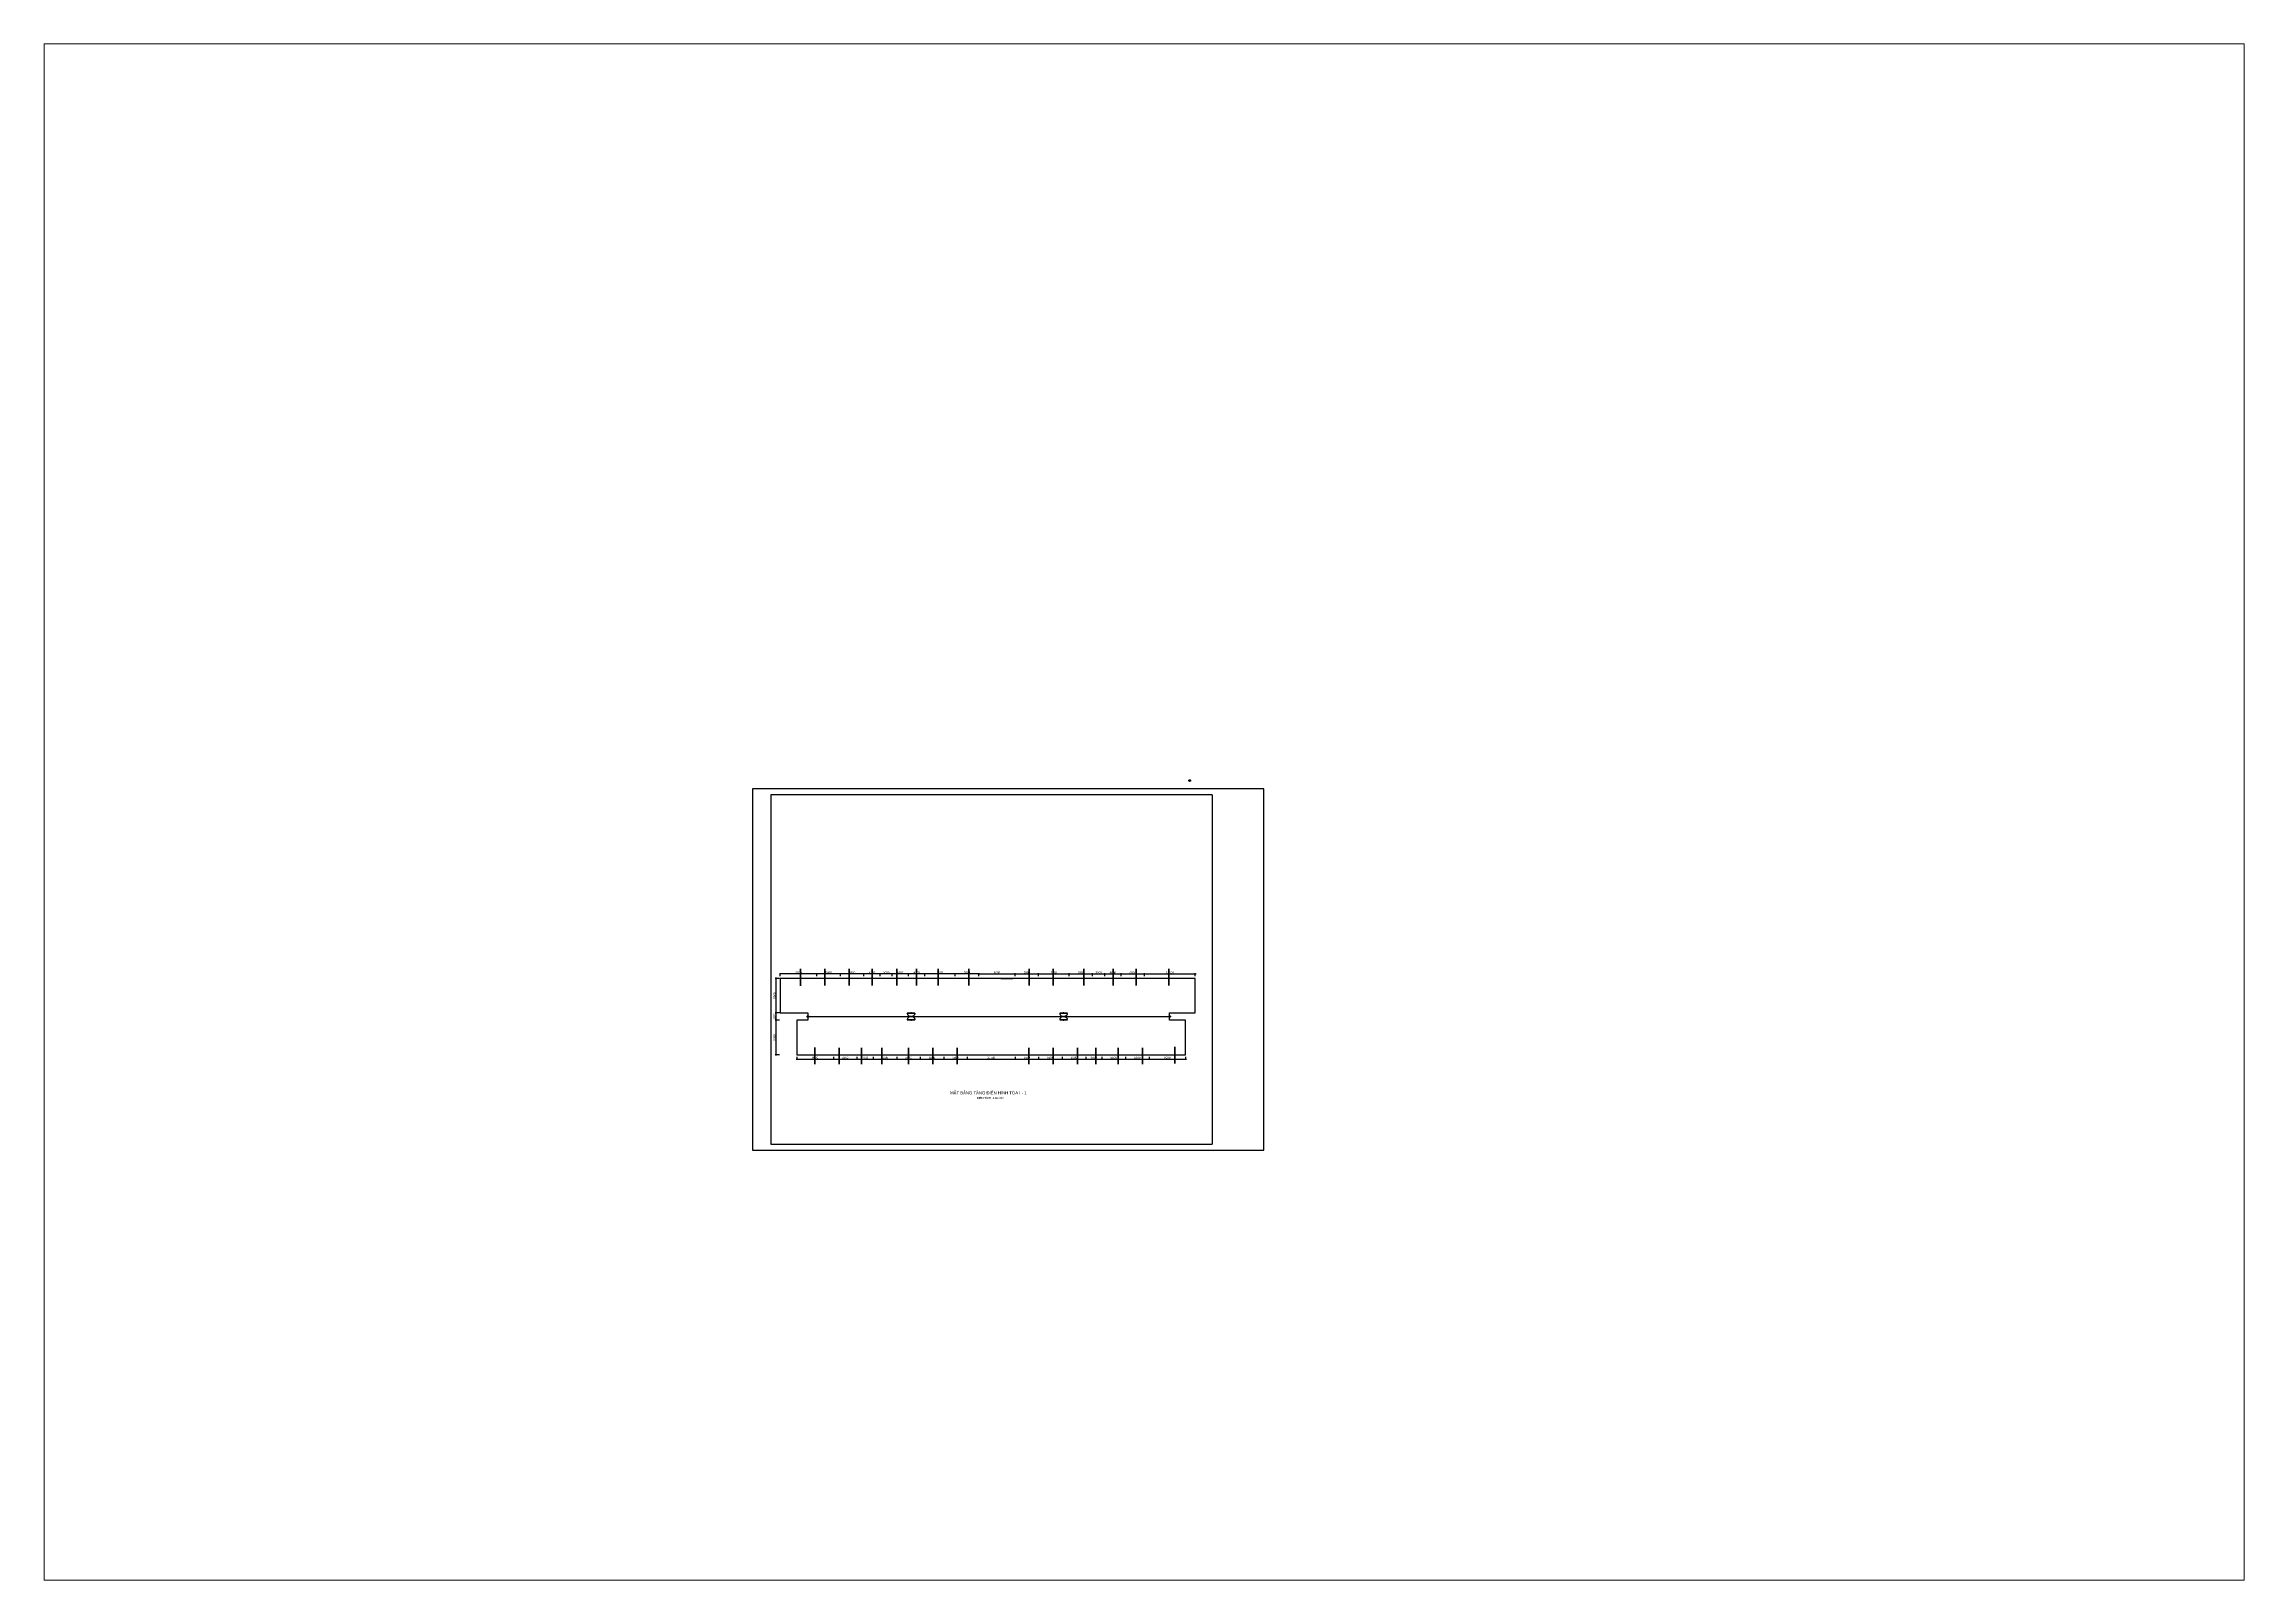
# Paper-space layout 'Layout1' of a CAD drawing. Header units: millimetres. Extents: x 29 to 260, y 20 to 181.
# The model-space entities are those that its viewports show. They can reach past a viewport. Long polylines and large blocks are cut down to what shows.
import ezdxf
from ezdxf.enums import TextEntityAlignment as Align

# ---------------------------------------------------------------- set-up
doc = ezdxf.new("R2010")
doc.units = ezdxf.units.MM
doc.linetypes.add('HIDDEN', pattern=[9.525, 6.35, -3.175])
doc.layers.get('0').update_dxf_attribs({"color": 231})
doc.layers.get('DefPoints').update_dxf_attribs({"color": 191})
for name, color, linetype in [('A-DIMS', 8, 'Continuous'), ('A-DOOR', 142, 'Continuous'), ('MDI-BAO', 1, 'Continuous')]:
    doc.layers.add(name, color=color, linetype=linetype)
doc.layers.add('A-SHBD', color=7, linetype='Continuous', lineweight=35)
doc.layers.add('A-TEXT', color=255, linetype='Continuous', lineweight=25)
doc.layers.add('MDI-HANHLANG', color=5, linetype='HIDDEN', plot=False)
doc.styles.add('VTK_Arial', font='arial.ttf', dxfattribs={"width": 0.8})
doc.dimstyles.new('A-2.5-DIM200', dxfattribs={"dimscale": 200, "dimtxt": 2.5, "dimasz": 1, "dimexe": 1, "dimexo": 0, "dimgap": 0.5, "dimtad": 1, "dimdec": 0, "dimzin": 12, "dimdsep": 46, "dimtxsty": 'VTK_Arial', "dimblk": 'ARCHTICK', "dimcen": 0, "dimdle": 1, "dimclrd": 256, "dimclre": 256, "dimclrt": 7, "dimadec": 1, "dimazin": 3, "dimtfac": 1, "dimtdec": 0, "dimtmove": 0, "dimatfit": 2, "dimfxl": 20, "dimtolj": 1, "dimtzin": 0, "dimlwd": -1, "dimlwe": -1, "dimarcsym": 0})

# ---------------------------------------------------------------- blocks, each defined once
blk = doc.blocks.new('VTK-A1_BoKhungTen')
at = {"layer": 'DefPoints', "linetype": 'HIDDEN', "ltscale": 0.3}
blk.add_lwpolyline([(0, -594), (840, -594), (840, 0), (0, 0)], close=True, dxfattribs=at)
at = {"layer": 'DefPoints'}
for points in [[(755, -10), (30, -10), (30, -584), (755, -584)], [(755, -10), (755, -584)]]:
    blk.add_lwpolyline(points, dxfattribs=at)
blk = doc.blocks.new('*U4')
for p, q in [((-738, -90), (-738, -50)), ((-100, -70), (-738, -70)), ((-738, -1685), (-738, -1725)), ((-100, -1705), (-738, -1705)), ((-100, -90), (-100, -50)), ((-100, -1685), (-100, -1725))]:
    blk.add_line(p, q)
for points in [[(180, 0), (180, -60), (40, -60), (40, -50), (0, -50), (0, 0)], [(0, -50), (0, -90), (-838, -90), (-838, -50)], [(0, -1725), (0, -1685), (-838, -1685), (-838, -1725)], [(180, -1775), (180, -1715), (40, -1715), (40, -1725), (0, -1725), (0, -1775)]]:
    blk.add_lwpolyline(points, close=True)
at = {"linetype": 'HIDDEN', "ltscale": 1000}
for centre, start, end in [((0, -50), 180.00004, 270), ((0, -1725), 90, 179.99996)]:
    blk.add_arc(centre, 838, start, end, dxfattribs=at)
blk = doc.blocks.new('*U5')
for p, q in [((-738, -90), (-738, -50)), ((-100, -70), (-738, -70)), ((-738, -1685), (-738, -1725)), ((-100, -1705), (-738, -1705)), ((-100, -90), (-100, -50)), ((-100, -1685), (-100, -1725))]:
    blk.add_line(p, q)
for points in [[(180, 0), (180, -60), (40, -60), (40, -50), (0, -50), (0, 0)], [(0, -50), (0, -90), (-838, -90), (-838, -50)], [(0, -1725), (0, -1685), (-838, -1685), (-838, -1725)], [(180, -1775), (180, -1715), (40, -1715), (40, -1725), (0, -1725), (0, -1775)]]:
    blk.add_lwpolyline(points, close=True)
at = {"linetype": 'HIDDEN', "ltscale": 1000}
for centre, start, end in [((0, -50), 180.00004, 270), ((0, -1725), 90, 179.99996)]:
    blk.add_arc(centre, 838, start, end, dxfattribs=at)
blk = doc.blocks.new('_ArchTick')
at = {"color": 0, "linetype": 'ByBlock', "const_width": 0.15}
blk.add_lwpolyline([(-0.5, -0.5), (0.5, 0.5)], dxfattribs=at)
blk = doc.blocks.new('*D14')
at = {"layer": 'A-DIMS', "transparency": 16777216}
for p, q in [((6645, -46894), (5570, -46894)), ((5770, -46694), (5770, -55594)), ((6645, -55394), (5570, -55394))]:
    blk.add_line(p, q, dxfattribs=at)
at = {"layer": 'DefPoints', "color": 0, "transparency": 16777216}
for p in [(6645, -46894), (5770, -55394), (6645, -55394)]:
    blk.add_point(p, dxfattribs=at)
at = {"layer": 'A-DIMS', "transparency": 16777216, "xscale": 200, "yscale": 200, "zscale": 200}
for p, rotation in [((5770, -46894), 90), ((5770, -55394), 270)]:
    blk.add_blockref('_ArchTick', p, dxfattribs=dict(at, rotation=rotation))
at = {"layer": 'A-DIMS', "color": 7, "transparency": 16777216, "insert": (5415, -51144), "char_height": 500, "attachment_point": 5, "rotation": 90, "style": 'VTK_Arial'}
blk.add_mtext('\\A1;8500', dxfattribs=at)
blk = doc.blocks.new('*D15')
at = {"layer": 'A-DIMS', "transparency": 16777216}
for p, q in [((6645, -55394), (5570, -55394)), ((6645, -57193), (5570, -57193)), ((5770, -55194), (5770, -57393))]:
    blk.add_line(p, q, dxfattribs=at)
at = {"layer": 'DefPoints', "color": 0, "transparency": 16777216}
for p in [(5770, -57193), (6645, -55394), (6645, -57193)]:
    blk.add_point(p, dxfattribs=at)
at = {"layer": 'A-DIMS', "transparency": 16777216, "xscale": 200, "yscale": 200, "zscale": 200}
for p, rotation in [((5770, -55394), 90), ((5770, -57193), 270)]:
    blk.add_blockref('_ArchTick', p, dxfattribs=dict(at, rotation=rotation))
at = {"layer": 'A-DIMS', "color": 7, "transparency": 16777216, "insert": (5415, -56294), "char_height": 500, "attachment_point": 5, "rotation": 90, "style": 'VTK_Arial'}
blk.add_mtext('\\A1;1800', dxfattribs=at)
blk = doc.blocks.new('*D16')
at = {"layer": 'A-DIMS', "transparency": 16777216}
for p, q in [((6645, -57193), (5570, -57193)), ((5770, -56993), (5770, -65893)), ((6645, -65693), (5570, -65693))]:
    blk.add_line(p, q, dxfattribs=at)
at = {"layer": 'DefPoints', "color": 0, "transparency": 16777216}
for p in [(6645, -57193), (5770, -65693), (6645, -65693)]:
    blk.add_point(p, dxfattribs=at)
at = {"layer": 'A-DIMS', "transparency": 16777216, "xscale": 200, "yscale": 200, "zscale": 200}
for p, rotation in [((5770, -57193), 90), ((5770, -65693), 270)]:
    blk.add_blockref('_ArchTick', p, dxfattribs=dict(at, rotation=rotation))
at = {"layer": 'A-DIMS', "color": 7, "transparency": 16777216, "insert": (5415, -61443), "char_height": 500, "attachment_point": 5, "rotation": 90, "style": 'VTK_Arial'}
blk.add_mtext('\\A1;8500', dxfattribs=at)
blk = doc.blocks.new('*D17')
at = {"layer": 'A-DIMS', "transparency": 16777216}
for p, q in [((10756, -66767), (20156, -66767)), ((10956, -66255), (10956, -66967)), ((19956, -66260), (19956, -66967))]:
    blk.add_line(p, q, dxfattribs=at)
at = {"layer": 'DefPoints', "color": 0, "transparency": 16777216}
for p in [(10956, -66255), (19956, -66260), (19956, -66767)]:
    blk.add_point(p, dxfattribs=at)
at = {"layer": 'A-DIMS', "transparency": 16777216, "xscale": 200, "yscale": 200, "zscale": 200, "rotation": 180}
blk.add_blockref('_ArchTick', (10956, -66767), dxfattribs=at)
at = {"layer": 'A-DIMS', "transparency": 16777216, "xscale": 200, "yscale": 200, "zscale": 200}
blk.add_blockref('_ArchTick', (19956, -66767), dxfattribs=at)
at = {"layer": 'A-DIMS', "color": 7, "transparency": 16777216, "insert": (15456, -66412), "char_height": 500, "attachment_point": 5, "style": 'VTK_Arial'}
blk.add_mtext('\\A1;9000', dxfattribs=at)
blk = doc.blocks.new('*D18')
at = {"layer": 'A-DIMS', "transparency": 16777216}
for p, q in [((19756, -66767), (25956, -66767)), ((19956, -66260), (19956, -66967)), ((25756, -66245), (25756, -66967))]:
    blk.add_line(p, q, dxfattribs=at)
at = {"layer": 'DefPoints', "color": 0, "transparency": 16777216}
for p in [(19956, -66260), (25756, -66245), (25756, -66767)]:
    blk.add_point(p, dxfattribs=at)
at = {"layer": 'A-DIMS', "transparency": 16777216, "xscale": 200, "yscale": 200, "zscale": 200, "rotation": 180}
blk.add_blockref('_ArchTick', (19956, -66767), dxfattribs=at)
at = {"layer": 'A-DIMS', "transparency": 16777216, "xscale": 200, "yscale": 200, "zscale": 200}
blk.add_blockref('_ArchTick', (25756, -66767), dxfattribs=at)
at = {"layer": 'A-DIMS', "color": 7, "transparency": 16777216, "insert": (22856, -66412), "char_height": 500, "attachment_point": 5, "style": 'VTK_Arial'}
blk.add_mtext('\\A1;5800', dxfattribs=at)
blk = doc.blocks.new('*D19')
at = {"layer": 'A-DIMS', "transparency": 16777216}
for p, q in [((25556, -66767), (29956, -66767)), ((25756, -66245), (25756, -66967)), ((29756, -66260), (29756, -66967))]:
    blk.add_line(p, q, dxfattribs=at)
at = {"layer": 'DefPoints', "color": 0, "transparency": 16777216}
for p in [(25756, -66245), (29756, -66260), (29756, -66767)]:
    blk.add_point(p, dxfattribs=at)
at = {"layer": 'A-DIMS', "transparency": 16777216, "xscale": 200, "yscale": 200, "zscale": 200, "rotation": 180}
blk.add_blockref('_ArchTick', (25756, -66767), dxfattribs=at)
at = {"layer": 'A-DIMS', "transparency": 16777216, "xscale": 200, "yscale": 200, "zscale": 200}
blk.add_blockref('_ArchTick', (29756, -66767), dxfattribs=at)
at = {"layer": 'A-DIMS', "color": 7, "transparency": 16777216, "insert": (27756, -66412), "char_height": 500, "attachment_point": 5, "style": 'VTK_Arial'}
blk.add_mtext('\\A1;4000', dxfattribs=at)
blk = doc.blocks.new('*D20')
at = {"layer": 'A-DIMS', "transparency": 16777216}
for p, q in [((29556, -66767), (35756, -66767)), ((29756, -66260), (29756, -66967)), ((35556, -66260), (35556, -66967))]:
    blk.add_line(p, q, dxfattribs=at)
at = {"layer": 'DefPoints', "color": 0, "transparency": 16777216}
for p in [(29756, -66260), (35556, -66260), (35556, -66767)]:
    blk.add_point(p, dxfattribs=at)
at = {"layer": 'A-DIMS', "transparency": 16777216, "xscale": 200, "yscale": 200, "zscale": 200, "rotation": 180}
blk.add_blockref('_ArchTick', (29756, -66767), dxfattribs=at)
at = {"layer": 'A-DIMS', "transparency": 16777216, "xscale": 200, "yscale": 200, "zscale": 200}
blk.add_blockref('_ArchTick', (35556, -66767), dxfattribs=at)
at = {"layer": 'A-DIMS', "color": 7, "transparency": 16777216, "insert": (32656, -66412), "char_height": 500, "attachment_point": 5, "style": 'VTK_Arial'}
blk.add_mtext('\\A1;5800', dxfattribs=at)
blk = doc.blocks.new('*D21')
at = {"layer": 'A-DIMS', "transparency": 16777216}
for p, q in [((35356, -66767), (41556, -66767)), ((35556, -66260), (35556, -66967)), ((41356, -66260), (41356, -66967))]:
    blk.add_line(p, q, dxfattribs=at)
at = {"layer": 'DefPoints', "color": 0, "transparency": 16777216}
for p in [(35556, -66260), (41356, -66260), (41356, -66767)]:
    blk.add_point(p, dxfattribs=at)
at = {"layer": 'A-DIMS', "transparency": 16777216, "xscale": 200, "yscale": 200, "zscale": 200, "rotation": 180}
blk.add_blockref('_ArchTick', (35556, -66767), dxfattribs=at)
at = {"layer": 'A-DIMS', "transparency": 16777216, "xscale": 200, "yscale": 200, "zscale": 200}
blk.add_blockref('_ArchTick', (41356, -66767), dxfattribs=at)
at = {"layer": 'A-DIMS', "color": 7, "transparency": 16777216, "insert": (38456, -66412), "char_height": 500, "attachment_point": 5, "style": 'VTK_Arial'}
blk.add_mtext('\\A1;5800', dxfattribs=at)
blk = doc.blocks.new('*D22')
at = {"layer": 'A-DIMS', "transparency": 16777216}
for p, q in [((41156, -66767), (47356, -66767)), ((41356, -66260), (41356, -66967)), ((47156, -66260), (47156, -66967))]:
    blk.add_line(p, q, dxfattribs=at)
at = {"layer": 'DefPoints', "color": 0, "transparency": 16777216}
for p in [(41356, -66260), (47156, -66260), (47156, -66767)]:
    blk.add_point(p, dxfattribs=at)
at = {"layer": 'A-DIMS', "transparency": 16777216, "xscale": 200, "yscale": 200, "zscale": 200, "rotation": 180}
blk.add_blockref('_ArchTick', (41356, -66767), dxfattribs=at)
at = {"layer": 'A-DIMS', "transparency": 16777216, "xscale": 200, "yscale": 200, "zscale": 200}
blk.add_blockref('_ArchTick', (47156, -66767), dxfattribs=at)
at = {"layer": 'A-DIMS', "color": 7, "transparency": 16777216, "insert": (44256, -66412), "char_height": 500, "attachment_point": 5, "style": 'VTK_Arial'}
blk.add_mtext('\\A1;5800', dxfattribs=at)
blk = doc.blocks.new('*D23')
at = {"layer": 'A-DIMS', "transparency": 16777216}
for p, q in [((46956, -66767), (53156, -66767)), ((47156, -66260), (47156, -66967)), ((52956, -66245), (52956, -66967))]:
    blk.add_line(p, q, dxfattribs=at)
at = {"layer": 'DefPoints', "color": 0, "transparency": 16777216}
for p in [(47156, -66260), (52956, -66245), (52956, -66767)]:
    blk.add_point(p, dxfattribs=at)
at = {"layer": 'A-DIMS', "transparency": 16777216, "xscale": 200, "yscale": 200, "zscale": 200, "rotation": 180}
blk.add_blockref('_ArchTick', (47156, -66767), dxfattribs=at)
at = {"layer": 'A-DIMS', "transparency": 16777216, "xscale": 200, "yscale": 200, "zscale": 200}
blk.add_blockref('_ArchTick', (52956, -66767), dxfattribs=at)
at = {"layer": 'A-DIMS', "color": 7, "transparency": 16777216, "insert": (50056, -66412), "char_height": 500, "attachment_point": 5, "style": 'VTK_Arial'}
blk.add_mtext('\\A1;5800', dxfattribs=at)
blk = doc.blocks.new('*D24')
at = {"layer": 'A-DIMS', "transparency": 16777216}
for p, q in [((64536, -66767), (70736, -66767)), ((64736, -66245), (64736, -66967)), ((70536, -66245), (70536, -66967))]:
    blk.add_line(p, q, dxfattribs=at)
at = {"layer": 'DefPoints', "color": 0, "transparency": 16777216}
for p in [(64736, -66245), (70536, -66245), (70536, -66767)]:
    blk.add_point(p, dxfattribs=at)
at = {"layer": 'A-DIMS', "transparency": 16777216, "xscale": 200, "yscale": 200, "zscale": 200, "rotation": 180}
blk.add_blockref('_ArchTick', (64736, -66767), dxfattribs=at)
at = {"layer": 'A-DIMS', "transparency": 16777216, "xscale": 200, "yscale": 200, "zscale": 200}
blk.add_blockref('_ArchTick', (70536, -66767), dxfattribs=at)
at = {"layer": 'A-DIMS', "color": 7, "transparency": 16777216, "insert": (67636, -66412), "char_height": 500, "attachment_point": 5, "style": 'VTK_Arial'}
blk.add_mtext('\\A1;5800', dxfattribs=at)
blk = doc.blocks.new('*D25')
at = {"layer": 'A-DIMS', "transparency": 16777216}
for p, q in [((70336, -66767), (76536, -66767)), ((70536, -66245), (70536, -66967)), ((76336, -66245), (76336, -66967))]:
    blk.add_line(p, q, dxfattribs=at)
at = {"layer": 'DefPoints', "color": 0, "transparency": 16777216}
for p in [(70536, -66245), (76336, -66245), (76336, -66767)]:
    blk.add_point(p, dxfattribs=at)
at = {"layer": 'A-DIMS', "transparency": 16777216, "xscale": 200, "yscale": 200, "zscale": 200, "rotation": 180}
blk.add_blockref('_ArchTick', (70536, -66767), dxfattribs=at)
at = {"layer": 'A-DIMS', "transparency": 16777216, "xscale": 200, "yscale": 200, "zscale": 200}
blk.add_blockref('_ArchTick', (76336, -66767), dxfattribs=at)
at = {"layer": 'A-DIMS', "color": 7, "transparency": 16777216, "insert": (73436, -66412), "char_height": 500, "attachment_point": 5, "style": 'VTK_Arial'}
blk.add_mtext('\\A1;5800', dxfattribs=at)
blk = doc.blocks.new('*D26')
at = {"layer": 'A-DIMS', "transparency": 16777216}
for p, q in [((76136, -66767), (82336, -66767)), ((76336, -66245), (76336, -66967)), ((82136, -66245), (82136, -66967))]:
    blk.add_line(p, q, dxfattribs=at)
at = {"layer": 'DefPoints', "color": 0, "transparency": 16777216}
for p in [(76336, -66245), (82136, -66245), (82136, -66767)]:
    blk.add_point(p, dxfattribs=at)
at = {"layer": 'A-DIMS', "transparency": 16777216, "xscale": 200, "yscale": 200, "zscale": 200, "rotation": 180}
blk.add_blockref('_ArchTick', (76336, -66767), dxfattribs=at)
at = {"layer": 'A-DIMS', "transparency": 16777216, "xscale": 200, "yscale": 200, "zscale": 200}
blk.add_blockref('_ArchTick', (82136, -66767), dxfattribs=at)
at = {"layer": 'A-DIMS', "color": 7, "transparency": 16777216, "insert": (79236, -66412), "char_height": 500, "attachment_point": 5, "style": 'VTK_Arial'}
blk.add_mtext('\\A1;5800', dxfattribs=at)
blk = doc.blocks.new('*D27')
at = {"layer": 'A-DIMS', "transparency": 16777216}
for p, q in [((81936, -66767), (86336, -66767)), ((82136, -66245), (82136, -66967)), ((86136, -66260), (86136, -66967))]:
    blk.add_line(p, q, dxfattribs=at)
at = {"layer": 'DefPoints', "color": 0, "transparency": 16777216}
for p in [(82136, -66245), (86136, -66260), (86136, -66767)]:
    blk.add_point(p, dxfattribs=at)
at = {"layer": 'A-DIMS', "transparency": 16777216, "xscale": 200, "yscale": 200, "zscale": 200, "rotation": 180}
blk.add_blockref('_ArchTick', (82136, -66767), dxfattribs=at)
at = {"layer": 'A-DIMS', "transparency": 16777216, "xscale": 200, "yscale": 200, "zscale": 200}
blk.add_blockref('_ArchTick', (86136, -66767), dxfattribs=at)
at = {"layer": 'A-DIMS', "color": 7, "transparency": 16777216, "insert": (84136, -66412), "char_height": 500, "attachment_point": 5, "style": 'VTK_Arial'}
blk.add_mtext('\\A1;4000', dxfattribs=at)
blk = doc.blocks.new('*D28')
at = {"layer": 'A-DIMS', "transparency": 16777216}
for p, q in [((85936, -66767), (92136, -66767)), ((86136, -66260), (86136, -66967)), ((91936, -66245), (91936, -66967))]:
    blk.add_line(p, q, dxfattribs=at)
at = {"layer": 'DefPoints', "color": 0, "transparency": 16777216}
for p in [(86136, -66260), (91936, -66245), (91936, -66767)]:
    blk.add_point(p, dxfattribs=at)
at = {"layer": 'A-DIMS', "transparency": 16777216, "xscale": 200, "yscale": 200, "zscale": 200, "rotation": 180}
blk.add_blockref('_ArchTick', (86136, -66767), dxfattribs=at)
at = {"layer": 'A-DIMS', "transparency": 16777216, "xscale": 200, "yscale": 200, "zscale": 200}
blk.add_blockref('_ArchTick', (91936, -66767), dxfattribs=at)
at = {"layer": 'A-DIMS', "color": 7, "transparency": 16777216, "insert": (89036, -66412), "char_height": 500, "attachment_point": 5, "style": 'VTK_Arial'}
blk.add_mtext('\\A1;5800', dxfattribs=at)
blk = doc.blocks.new('*D29')
at = {"layer": 'A-DIMS', "transparency": 16777216}
for p, q in [((91736, -66767), (97936, -66767)), ((91936, -66245), (91936, -66967)), ((97736, -66260), (97736, -66967))]:
    blk.add_line(p, q, dxfattribs=at)
at = {"layer": 'DefPoints', "color": 0, "transparency": 16777216}
for p in [(91936, -66245), (97736, -66260), (97736, -66767)]:
    blk.add_point(p, dxfattribs=at)
at = {"layer": 'A-DIMS', "transparency": 16777216, "xscale": 200, "yscale": 200, "zscale": 200, "rotation": 180}
blk.add_blockref('_ArchTick', (91936, -66767), dxfattribs=at)
at = {"layer": 'A-DIMS', "transparency": 16777216, "xscale": 200, "yscale": 200, "zscale": 200}
blk.add_blockref('_ArchTick', (97736, -66767), dxfattribs=at)
at = {"layer": 'A-DIMS', "color": 7, "transparency": 16777216, "insert": (94836, -66412), "char_height": 500, "attachment_point": 5, "style": 'VTK_Arial'}
blk.add_mtext('\\A1;5800', dxfattribs=at)
blk = doc.blocks.new('*D30')
at = {"layer": 'A-DIMS', "transparency": 16777216}
for p, q in [((97536, -66767), (106936, -66767)), ((97736, -66260), (97736, -66967)), ((106736, -66255), (106736, -66967))]:
    blk.add_line(p, q, dxfattribs=at)
at = {"layer": 'DefPoints', "color": 0, "transparency": 16777216}
for p in [(97736, -66260), (106736, -66255), (106736, -66767)]:
    blk.add_point(p, dxfattribs=at)
at = {"layer": 'A-DIMS', "transparency": 16777216, "xscale": 200, "yscale": 200, "zscale": 200, "rotation": 180}
blk.add_blockref('_ArchTick', (97736, -66767), dxfattribs=at)
at = {"layer": 'A-DIMS', "transparency": 16777216, "xscale": 200, "yscale": 200, "zscale": 200}
blk.add_blockref('_ArchTick', (106736, -66767), dxfattribs=at)
at = {"layer": 'A-DIMS', "color": 7, "transparency": 16777216, "insert": (102236, -66412), "char_height": 500, "attachment_point": 5, "style": 'VTK_Arial'}
blk.add_mtext('\\A1;9000', dxfattribs=at)
blk = doc.blocks.new('*D31')
at = {"layer": 'A-DIMS', "transparency": 16777216}
for p, q in [((55576, -45785), (64936, -45785)), ((55776, -46340), (55776, -45585)), ((64736, -46340), (64736, -45585))]:
    blk.add_line(p, q, dxfattribs=at)
at = {"layer": 'DefPoints', "color": 0, "transparency": 16777216}
for p in [(55776, -46340), (64736, -45785), (64736, -46340)]:
    blk.add_point(p, dxfattribs=at)
at = {"layer": 'A-DIMS', "transparency": 16777216, "xscale": 200, "yscale": 200, "zscale": 200, "rotation": 180}
blk.add_blockref('_ArchTick', (55776, -45785), dxfattribs=at)
at = {"layer": 'A-DIMS', "transparency": 16777216, "xscale": 200, "yscale": 200, "zscale": 200}
blk.add_blockref('_ArchTick', (64736, -45785), dxfattribs=at)
at = {"layer": 'A-DIMS', "color": 7, "transparency": 16777216, "insert": (60256, -45430), "char_height": 500, "attachment_point": 5, "style": 'VTK_Arial'}
blk.add_mtext('\\A1;8960', dxfattribs=at)
blk = doc.blocks.new('*D32')
at = {"layer": 'A-DIMS', "transparency": 16777216}
for p, q in [((64536, -45785), (70736, -45785)), ((64736, -46340), (64736, -45585)), ((70536, -46342), (70536, -45585))]:
    blk.add_line(p, q, dxfattribs=at)
at = {"layer": 'DefPoints', "color": 0, "transparency": 16777216}
for p in [(64736, -46340), (70536, -45785), (70536, -46342)]:
    blk.add_point(p, dxfattribs=at)
at = {"layer": 'A-DIMS', "transparency": 16777216, "xscale": 200, "yscale": 200, "zscale": 200, "rotation": 180}
blk.add_blockref('_ArchTick', (64736, -45785), dxfattribs=at)
at = {"layer": 'A-DIMS', "transparency": 16777216, "xscale": 200, "yscale": 200, "zscale": 200}
blk.add_blockref('_ArchTick', (70536, -45785), dxfattribs=at)
at = {"layer": 'A-DIMS', "color": 7, "transparency": 16777216, "insert": (67636, -45430), "char_height": 500, "attachment_point": 5, "style": 'VTK_Arial'}
blk.add_mtext('\\A1;5800', dxfattribs=at)
blk = doc.blocks.new('*D33')
at = {"layer": 'A-DIMS', "transparency": 16777216}
for p, q in [((70336, -45785), (78236, -45785)), ((70536, -46342), (70536, -45585)), ((78036, -46342), (78036, -45585))]:
    blk.add_line(p, q, dxfattribs=at)
at = {"layer": 'DefPoints', "color": 0, "transparency": 16777216}
for p in [(70536, -46342), (78036, -45785), (78036, -46342)]:
    blk.add_point(p, dxfattribs=at)
at = {"layer": 'A-DIMS', "transparency": 16777216, "xscale": 200, "yscale": 200, "zscale": 200, "rotation": 180}
blk.add_blockref('_ArchTick', (70536, -45785), dxfattribs=at)
at = {"layer": 'A-DIMS', "transparency": 16777216, "xscale": 200, "yscale": 200, "zscale": 200}
blk.add_blockref('_ArchTick', (78036, -45785), dxfattribs=at)
at = {"layer": 'A-DIMS', "color": 7, "transparency": 16777216, "insert": (74286, -45430), "char_height": 500, "attachment_point": 5, "style": 'VTK_Arial'}
blk.add_mtext('\\A1;7500', dxfattribs=at)
blk = doc.blocks.new('*D34')
at = {"layer": 'A-DIMS', "transparency": 16777216}
for p, q in [((77836, -45785), (84036, -45785)), ((78036, -46342), (78036, -45585)), ((83836, -46342), (83836, -45585))]:
    blk.add_line(p, q, dxfattribs=at)
at = {"layer": 'DefPoints', "color": 0, "transparency": 16777216}
for p in [(78036, -46342), (83836, -45785), (83836, -46342)]:
    blk.add_point(p, dxfattribs=at)
at = {"layer": 'A-DIMS', "transparency": 16777216, "xscale": 200, "yscale": 200, "zscale": 200, "rotation": 180}
blk.add_blockref('_ArchTick', (78036, -45785), dxfattribs=at)
at = {"layer": 'A-DIMS', "transparency": 16777216, "xscale": 200, "yscale": 200, "zscale": 200}
blk.add_blockref('_ArchTick', (83836, -45785), dxfattribs=at)
at = {"layer": 'A-DIMS', "color": 7, "transparency": 16777216, "insert": (80936, -45430), "char_height": 500, "attachment_point": 5, "style": 'VTK_Arial'}
blk.add_mtext('\\A1;5800', dxfattribs=at)
blk = doc.blocks.new('*D35')
at = {"layer": 'A-DIMS', "transparency": 16777216}
for p, q in [((83636, -45785), (87036, -45785)), ((83836, -46342), (83836, -45585)), ((86836, -46342), (86836, -45585))]:
    blk.add_line(p, q, dxfattribs=at)
at = {"layer": 'DefPoints', "color": 0, "transparency": 16777216}
for p in [(83836, -46342), (86836, -45785), (86836, -46342)]:
    blk.add_point(p, dxfattribs=at)
at = {"layer": 'A-DIMS', "transparency": 16777216, "xscale": 200, "yscale": 200, "zscale": 200, "rotation": 180}
blk.add_blockref('_ArchTick', (83836, -45785), dxfattribs=at)
at = {"layer": 'A-DIMS', "transparency": 16777216, "xscale": 200, "yscale": 200, "zscale": 200}
blk.add_blockref('_ArchTick', (86836, -45785), dxfattribs=at)
at = {"layer": 'A-DIMS', "color": 7, "transparency": 16777216, "insert": (85336, -45430), "char_height": 500, "attachment_point": 5, "style": 'VTK_Arial'}
blk.add_mtext('\\A1;3000', dxfattribs=at)
blk = doc.blocks.new('*D36')
at = {"layer": 'A-DIMS', "transparency": 16777216}
for p, q in [((86636, -45785), (91036, -45785)), ((86836, -46342), (86836, -45585)), ((90836, -46342), (90836, -45585))]:
    blk.add_line(p, q, dxfattribs=at)
at = {"layer": 'DefPoints', "color": 0, "transparency": 16777216}
for p in [(86836, -46342), (90836, -45785), (90836, -46342)]:
    blk.add_point(p, dxfattribs=at)
at = {"layer": 'A-DIMS', "transparency": 16777216, "xscale": 200, "yscale": 200, "zscale": 200, "rotation": 180}
blk.add_blockref('_ArchTick', (86836, -45785), dxfattribs=at)
at = {"layer": 'A-DIMS', "transparency": 16777216, "xscale": 200, "yscale": 200, "zscale": 200}
blk.add_blockref('_ArchTick', (90836, -45785), dxfattribs=at)
at = {"layer": 'A-DIMS', "color": 7, "transparency": 16777216, "insert": (88836, -45430), "char_height": 500, "attachment_point": 5, "style": 'VTK_Arial'}
blk.add_mtext('\\A1;4000', dxfattribs=at)
blk = doc.blocks.new('*D37')
at = {"layer": 'A-DIMS', "transparency": 16777216}
for p, q in [((90636, -45785), (96836, -45785)), ((90836, -46342), (90836, -45585)), ((96636, -46342), (96636, -45585))]:
    blk.add_line(p, q, dxfattribs=at)
at = {"layer": 'DefPoints', "color": 0, "transparency": 16777216}
for p in [(90836, -46342), (96636, -45785), (96636, -46342)]:
    blk.add_point(p, dxfattribs=at)
at = {"layer": 'A-DIMS', "transparency": 16777216, "xscale": 200, "yscale": 200, "zscale": 200, "rotation": 180}
blk.add_blockref('_ArchTick', (90836, -45785), dxfattribs=at)
at = {"layer": 'A-DIMS', "transparency": 16777216, "xscale": 200, "yscale": 200, "zscale": 200}
blk.add_blockref('_ArchTick', (96636, -45785), dxfattribs=at)
at = {"layer": 'A-DIMS', "color": 7, "transparency": 16777216, "insert": (93736, -45430), "char_height": 500, "attachment_point": 5, "style": 'VTK_Arial'}
blk.add_mtext('\\A1;5800', dxfattribs=at)
blk = doc.blocks.new('*D38')
at = {"layer": 'A-DIMS', "transparency": 16777216}
for p, q in [((96436, -45785), (109336, -45785)), ((96636, -46342), (96636, -45585)), ((109136, -46342), (109136, -45585))]:
    blk.add_line(p, q, dxfattribs=at)
at = {"layer": 'DefPoints', "color": 0, "transparency": 16777216}
for p in [(96636, -46342), (109136, -45785), (109136, -46342)]:
    blk.add_point(p, dxfattribs=at)
at = {"layer": 'A-DIMS', "transparency": 16777216, "xscale": 200, "yscale": 200, "zscale": 200, "rotation": 180}
blk.add_blockref('_ArchTick', (96636, -45785), dxfattribs=at)
at = {"layer": 'A-DIMS', "transparency": 16777216, "xscale": 200, "yscale": 200, "zscale": 200}
blk.add_blockref('_ArchTick', (109136, -45785), dxfattribs=at)
at = {"layer": 'A-DIMS', "color": 7, "transparency": 16777216, "insert": (102886, -45430), "char_height": 500, "attachment_point": 5, "style": 'VTK_Arial'}
blk.add_mtext('\\A1;12500', dxfattribs=at)
blk = doc.blocks.new('*D39')
at = {"layer": 'A-DIMS', "transparency": 16777216}
for p, q in [((55976, -45785), (49776, -45785)), ((49976, -46342), (49976, -45585)), ((55776, -46340), (55776, -45585))]:
    blk.add_line(p, q, dxfattribs=at)
at = {"layer": 'DefPoints', "color": 0, "transparency": 16777216}
for p in [(49976, -45785), (49976, -46342), (55776, -46340)]:
    blk.add_point(p, dxfattribs=at)
at = {"layer": 'A-DIMS', "transparency": 16777216, "xscale": 200, "yscale": 200, "zscale": 200, "rotation": 180}
blk.add_blockref('_ArchTick', (49976, -45785), dxfattribs=at)
at = {"layer": 'A-DIMS', "transparency": 16777216, "xscale": 200, "yscale": 200, "zscale": 200}
blk.add_blockref('_ArchTick', (55776, -45785), dxfattribs=at)
at = {"layer": 'A-DIMS', "color": 7, "transparency": 16777216, "insert": (52876, -45430), "char_height": 500, "attachment_point": 5, "style": 'VTK_Arial'}
blk.add_mtext('\\A1;5800', dxfattribs=at)
blk = doc.blocks.new('*D40')
at = {"layer": 'A-DIMS', "transparency": 16777216}
for p, q in [((50176, -45785), (42276, -45785)), ((42476, -46327), (42476, -45585)), ((49976, -46342), (49976, -45585))]:
    blk.add_line(p, q, dxfattribs=at)
at = {"layer": 'DefPoints', "color": 0, "transparency": 16777216}
for p in [(42476, -45785), (42476, -46327), (49976, -46342)]:
    blk.add_point(p, dxfattribs=at)
at = {"layer": 'A-DIMS', "transparency": 16777216, "xscale": 200, "yscale": 200, "zscale": 200, "rotation": 180}
blk.add_blockref('_ArchTick', (42476, -45785), dxfattribs=at)
at = {"layer": 'A-DIMS', "transparency": 16777216, "xscale": 200, "yscale": 200, "zscale": 200}
blk.add_blockref('_ArchTick', (49976, -45785), dxfattribs=at)
at = {"layer": 'A-DIMS', "color": 7, "transparency": 16777216, "insert": (46226, -45430), "char_height": 500, "attachment_point": 5, "style": 'VTK_Arial'}
blk.add_mtext('\\A1;7500', dxfattribs=at)
blk = doc.blocks.new('*D41')
at = {"layer": 'A-DIMS', "transparency": 16777216}
for p, q in [((42676, -45785), (38276, -45785)), ((38476, -46327), (38476, -45585)), ((42476, -46327), (42476, -45585))]:
    blk.add_line(p, q, dxfattribs=at)
at = {"layer": 'DefPoints', "color": 0, "transparency": 16777216}
for p in [(38476, -45785), (38476, -46327), (42476, -46327)]:
    blk.add_point(p, dxfattribs=at)
at = {"layer": 'A-DIMS', "transparency": 16777216, "xscale": 200, "yscale": 200, "zscale": 200, "rotation": 180}
blk.add_blockref('_ArchTick', (38476, -45785), dxfattribs=at)
at = {"layer": 'A-DIMS', "transparency": 16777216, "xscale": 200, "yscale": 200, "zscale": 200}
blk.add_blockref('_ArchTick', (42476, -45785), dxfattribs=at)
at = {"layer": 'A-DIMS', "color": 7, "transparency": 16777216, "insert": (40476, -45430), "char_height": 500, "attachment_point": 5, "style": 'VTK_Arial'}
blk.add_mtext('\\A1;4000', dxfattribs=at)
blk = doc.blocks.new('*D42')
at = {"layer": 'A-DIMS', "transparency": 16777216}
for p, q in [((38676, -45785), (34276, -45785)), ((34476, -46327), (34476, -45585)), ((38476, -46327), (38476, -45585))]:
    blk.add_line(p, q, dxfattribs=at)
at = {"layer": 'DefPoints', "color": 0, "transparency": 16777216}
for p in [(34476, -45785), (34476, -46327), (38476, -46327)]:
    blk.add_point(p, dxfattribs=at)
at = {"layer": 'A-DIMS', "transparency": 16777216, "xscale": 200, "yscale": 200, "zscale": 200, "rotation": 180}
blk.add_blockref('_ArchTick', (34476, -45785), dxfattribs=at)
at = {"layer": 'A-DIMS', "transparency": 16777216, "xscale": 200, "yscale": 200, "zscale": 200}
blk.add_blockref('_ArchTick', (38476, -45785), dxfattribs=at)
at = {"layer": 'A-DIMS', "color": 7, "transparency": 16777216, "insert": (36476, -45430), "char_height": 500, "attachment_point": 5, "style": 'VTK_Arial'}
blk.add_mtext('\\A1;4000', dxfattribs=at)
blk = doc.blocks.new('*D43')
at = {"layer": 'A-DIMS', "transparency": 16777216}
for p, q in [((34676, -45785), (31276, -45785)), ((31476, -46327), (31476, -45585)), ((34476, -46327), (34476, -45585))]:
    blk.add_line(p, q, dxfattribs=at)
at = {"layer": 'DefPoints', "color": 0, "transparency": 16777216}
for p in [(31476, -45785), (31476, -46327), (34476, -46327)]:
    blk.add_point(p, dxfattribs=at)
at = {"layer": 'A-DIMS', "transparency": 16777216, "xscale": 200, "yscale": 200, "zscale": 200, "rotation": 180}
blk.add_blockref('_ArchTick', (31476, -45785), dxfattribs=at)
at = {"layer": 'A-DIMS', "transparency": 16777216, "xscale": 200, "yscale": 200, "zscale": 200}
blk.add_blockref('_ArchTick', (34476, -45785), dxfattribs=at)
at = {"layer": 'A-DIMS', "color": 7, "transparency": 16777216, "insert": (32976, -45430), "char_height": 500, "attachment_point": 5, "style": 'VTK_Arial'}
blk.add_mtext('\\A1;3000', dxfattribs=at)
blk = doc.blocks.new('*D44')
at = {"layer": 'A-DIMS', "transparency": 16777216}
for p, q in [((31676, -45785), (27276, -45785)), ((27476, -46342), (27476, -45585)), ((31476, -46327), (31476, -45585))]:
    blk.add_line(p, q, dxfattribs=at)
at = {"layer": 'DefPoints', "color": 0, "transparency": 16777216}
for p in [(27476, -45785), (27476, -46342), (31476, -46327)]:
    blk.add_point(p, dxfattribs=at)
at = {"layer": 'A-DIMS', "transparency": 16777216, "xscale": 200, "yscale": 200, "zscale": 200, "rotation": 180}
blk.add_blockref('_ArchTick', (27476, -45785), dxfattribs=at)
at = {"layer": 'A-DIMS', "transparency": 16777216, "xscale": 200, "yscale": 200, "zscale": 200}
blk.add_blockref('_ArchTick', (31476, -45785), dxfattribs=at)
at = {"layer": 'A-DIMS', "color": 7, "transparency": 16777216, "insert": (29476, -45430), "char_height": 500, "attachment_point": 5, "style": 'VTK_Arial'}
blk.add_mtext('\\A1;4000', dxfattribs=at)
blk = doc.blocks.new('*D45')
at = {"layer": 'A-DIMS', "transparency": 16777216}
for p, q in [((27676, -45785), (21476, -45785)), ((21676, -46342), (21676, -45585)), ((27476, -46342), (27476, -45585))]:
    blk.add_line(p, q, dxfattribs=at)
at = {"layer": 'DefPoints', "color": 0, "transparency": 16777216}
for p in [(21676, -45785), (21676, -46342), (27476, -46342)]:
    blk.add_point(p, dxfattribs=at)
at = {"layer": 'A-DIMS', "transparency": 16777216, "xscale": 200, "yscale": 200, "zscale": 200, "rotation": 180}
blk.add_blockref('_ArchTick', (21676, -45785), dxfattribs=at)
at = {"layer": 'A-DIMS', "transparency": 16777216, "xscale": 200, "yscale": 200, "zscale": 200}
blk.add_blockref('_ArchTick', (27476, -45785), dxfattribs=at)
at = {"layer": 'A-DIMS', "color": 7, "transparency": 16777216, "insert": (24576, -45430), "char_height": 500, "attachment_point": 5, "style": 'VTK_Arial'}
blk.add_mtext('\\A1;5800', dxfattribs=at)
blk = doc.blocks.new('*D46')
at = {"layer": 'A-DIMS', "transparency": 16777216}
for p, q in [((21876, -45785), (15676, -45785)), ((15876, -46342), (15876, -45585)), ((21676, -46342), (21676, -45585))]:
    blk.add_line(p, q, dxfattribs=at)
at = {"layer": 'DefPoints', "color": 0, "transparency": 16777216}
for p in [(15876, -45785), (15876, -46342), (21676, -46342)]:
    blk.add_point(p, dxfattribs=at)
at = {"layer": 'A-DIMS', "transparency": 16777216, "xscale": 200, "yscale": 200, "zscale": 200, "rotation": 180}
blk.add_blockref('_ArchTick', (15876, -45785), dxfattribs=at)
at = {"layer": 'A-DIMS', "transparency": 16777216, "xscale": 200, "yscale": 200, "zscale": 200}
blk.add_blockref('_ArchTick', (21676, -45785), dxfattribs=at)
at = {"layer": 'A-DIMS', "color": 7, "transparency": 16777216, "insert": (18776, -45430), "char_height": 500, "attachment_point": 5, "style": 'VTK_Arial'}
blk.add_mtext('\\A1;5800', dxfattribs=at)
blk = doc.blocks.new('*D47')
at = {"layer": 'A-DIMS', "transparency": 16777216}
for p, q in [((16076, -45785), (6676, -45785)), ((6876, -46342), (6876, -45585)), ((15876, -46342), (15876, -45585))]:
    blk.add_line(p, q, dxfattribs=at)
at = {"layer": 'DefPoints', "color": 0, "transparency": 16777216}
for p in [(6876, -45785), (6876, -46342), (15876, -46342)]:
    blk.add_point(p, dxfattribs=at)
at = {"layer": 'A-DIMS', "transparency": 16777216, "xscale": 200, "yscale": 200, "zscale": 200, "rotation": 180}
blk.add_blockref('_ArchTick', (6876, -45785), dxfattribs=at)
at = {"layer": 'A-DIMS', "transparency": 16777216, "xscale": 200, "yscale": 200, "zscale": 200}
blk.add_blockref('_ArchTick', (15876, -45785), dxfattribs=at)
at = {"layer": 'A-DIMS', "color": 7, "transparency": 16777216, "insert": (11376, -45430), "char_height": 500, "attachment_point": 5, "style": 'VTK_Arial'}
blk.add_mtext('\\A1;9000', dxfattribs=at)
blk = doc.blocks.new('*D76')
at = {"layer": 'A-DIMS', "transparency": 16777216}
for p, q in [((52756, -66767), (64936, -66767)), ((52956, -66245), (52956, -66967)), ((64736, -66245), (64736, -66967))]:
    blk.add_line(p, q, dxfattribs=at)
at = {"layer": 'DefPoints', "color": 0, "transparency": 16777216}
for p in [(52956, -66245), (64736, -66245), (64736, -66767)]:
    blk.add_point(p, dxfattribs=at)
at = {"layer": 'A-DIMS', "transparency": 16777216, "xscale": 200, "yscale": 200, "zscale": 200, "rotation": 180}
blk.add_blockref('_ArchTick', (52956, -66767), dxfattribs=at)
at = {"layer": 'A-DIMS', "transparency": 16777216, "xscale": 200, "yscale": 200, "zscale": 200}
blk.add_blockref('_ArchTick', (64736, -66767), dxfattribs=at)
at = {"layer": 'A-DIMS', "color": 7, "transparency": 16777216, "insert": (58846, -66412), "char_height": 500, "attachment_point": 5, "style": 'VTK_Arial'}
blk.add_mtext('\\A1;11780', dxfattribs=at)

msp = doc.modelspace()

# ---------------------------------------------------------------- linework, layer by layer
at = {"color": 1}
msp.add_line((61209.7, -46889.9, 0), (64209.7, -46890, 0), dxfattribs=at)
at = {"layer": 'MDI-BAO', "elevation": 0}
msp.add_lwpolyline([(6875.7, -46893.7), (6875.7, -55392.1), (13680.7, -55393.7), (13680.7, -57193.3), (10955.7, -57193.3), (10955.7, -65693.3), (106735.7, -65693.3), (106735.7, -57193.6), (102820.7, -57193.1), (102820.7, -55378.7), (109135.7, -55378.7), (109135.7, -46893.7)], close=True, dxfattribs=at)
at = {"layer": 'MDI-HANHLANG'}
msp.add_line((13680.7, -56293.5), (102820.7, -56293.5), dxfattribs=at)
for centre in [(107769.7, 1896.8), (13680.7, -56293.5), (102820.7, -56285.9, 0)]:
    msp.add_circle(centre, 200, dxfattribs=at)

# ---------------------------------------------------------------- block references
at = {"layer": 'A-DOOR'}
for name, p in [('*U5', (39010.1, -55393.7, 0)), ('*U4', (76590.9, -55402, 0))]:
    msp.add_blockref(name, p, dxfattribs=at)
at = {"layer": 'A-DOOR', "xscale": -1}
for name, p in [('*U4', (39190.1, -55393.7, 0)), ('*U5', (76770.9, -55402, 0))]:
    msp.add_blockref(name, p, dxfattribs=at)
at = {"layer": 'DefPoints', "xscale": 150, "yscale": 150, "zscale": 150}
msp.add_blockref('VTK-A1_BoKhungTen', (43.4, -168.9), dxfattribs=at)

# ---------------------------------------------------------------- texts
at = {"layer": 'A-TEXT', "style": 'VTK_Arial'}
msp.add_text('MẶT BẰNG TẦNG ĐIỂN HÌNH TÒA I - 1', height=750, dxfattribs=at).set_placement((58141.5, -75469.9), align=Align.CENTER)
for s, p in [('DIỆN TÍCH:', (55283.9, -76615)), ('1,843.66', (59185.3, -76615))]:
    msp.add_text(s, height=500, dxfattribs=at).set_placement(p)

# ---------------------------------------------------------------- dimensions: what is measured, and where the dimension line sits
at = {"layer": 'A-DIMS'}
for base, p1, p2, picture, middle in [((5769.8, -55393.7), (6644.6, -46893.7), (6644.6, -55393.7), '*D14', (5414.5, -51143.7)), ((5769.8, -57193.3), (6644.6, -55393.7), (6644.6, -57193.3), '*D15', (5414.5, -56293.5)), ((5769.8, -65693.3), (6644.6, -57193.3), (6644.6, -65693.3), '*D16', (5414.5, -61443.3))]:
    dim = msp.add_linear_dim(base=base, p1=p1, p2=p2, angle=90, dimstyle='A-2.5-DIM200', override={"dimpost": '\\X'}, dxfattribs=at)
    dim.commit()
    dim.dimension.update_dxf_attribs({"geometry": picture, "text_midpoint": middle})
for base, p1, p2, override, picture, middle in [((6875.7, -45785.3), (15875.7, -46342.1), (6875.7, -46342.1), {"dimpost": '\\X'}, '*D47', (11375.7, -45430)), ((15875.7, -45785.3), (21675.7, -46342.1), (15875.7, -46342.1), {"dimpost": '\\X'}, '*D46', (18775.7, -45430)), ((21675.7, -45785.3), (27475.7, -46342.1), (21675.7, -46342.1), {"dimpost": '\\X'}, '*D45', (24575.7, -45430)), ((27475.7, -45785.3), (31475.7, -46327.1), (27475.7, -46342.1), {"dimpost": '\\X'}, '*D44', (29475.7, -45430)), ((31475.7, -45785.3), (34475.7, -46327.1), (31475.7, -46327.1), {"dimpost": '\\X'}, '*D43', (32975.7, -45429.8)), ((34475.7, -45785.3), (38475.7, -46327.1), (34475.7, -46327.1), {"dimpost": '\\X'}, '*D42', (36475.7, -45430)), ((38475.7, -45785.3), (42475.7, -46327.1), (38475.7, -46327.1), {"dimpost": '\\X'}, '*D41', (40475.7, -45430)), ((42475.7, -45785.3), (49975.7, -46342.1), (42475.7, -46327.1), {"dimpost": '\\X'}, '*D40', (46225.7, -45430)), ((49975.7, -45785.3), (55775.7, -46340.2), (49975.7, -46342.1), {"dimpost": '\\X'}, '*D39', (52875.7, -45430)), ((64735.7, -45785.3), (55775.7, -46340.2), (64735.7, -46340.2), {"dimpost": '\\X'}, '*D31', (60255.7, -45430)), ((70535.7, -45785.3), (64735.7, -46340.2), (70535.7, -46342.1), {"dimpost": '\\X'}, '*D32', (67635.7, -45430)), ((78035.7, -45785.3), (70535.7, -46342.1), (78035.7, -46342.1), {"dimpost": '\\X'}, '*D33', (74285.7, -45430)), ((83835.7, -45785.3), (78035.7, -46342.1), (83835.7, -46342.1), {"dimpost": '\\X'}, '*D34', (80935.7, -45430)), ((86835.7, -45785.3), (83835.7, -46342.1), (86835.7, -46342.1), {"dimpost": '\\X'}, '*D35', (85335.7, -45429.8)), ((90835.7, -45785.3), (86835.7, -46342.1), (90835.7, -46342.1), {"dimpost": '\\X'}, '*D36', (88835.7, -45430)), ((96635.7, -45785.3), (90835.7, -46342.1), (96635.7, -46342.1), {"dimpost": '\\X'}, '*D37', (93735.7, -45430)), ((109135.7, -45785.3), (96635.7, -46342.1), (109135.7, -46342.1), {"dimpost": '\\X'}, '*D38', (102885.7, -45430)), ((19955.7, -66767.4), (10955.7, -66254.9), (19955.7, -66259.9), {"dimpost": '\\X'}, '*D17', (15455.7, -66412.1)), ((25755.7, -66767.4), (19955.7, -66259.9), (25755.7, -66244.9), {"dimpost": '\\X'}, '*D18', (22855.7, -66412.1)), ((29755.7, -66767.4), (25755.7, -66244.9), (29755.7, -66259.9), {"dimpost": '\\X'}, '*D19', (27755.7, -66412.1)), ((35555.7, -66767.4), (29755.7, -66259.9), (35555.7, -66259.9), {"dimpost": '\\X'}, '*D20', (32655.7, -66412.1)), ((41355.7, -66767.4), (35555.7, -66259.9), (41355.7, -66259.9), {"dimpost": '\\X'}, '*D21', (38455.7, -66412.1)), ((47155.7, -66767.4), (41355.7, -66259.9), (47155.7, -66259.9), {"dimpost": '\\X'}, '*D22', (44255.7, -66412.1)), ((52955.7, -66767.4), (47155.7, -66259.9), (52955.7, -66244.9), {"dimpost": '\\X'}, '*D23', (50055.7, -66412.1)), ((64735.7, -66767.4), (52955.7, -66244.9), (64735.7, -66244.9), {"dimpost": '\\X', "dimtmove": 1}, '*D76', (58845.7, -66412.1)), ((70535.7, -66767.4), (64735.7, -66244.9), (70535.7, -66244.9), {"dimpost": '\\X'}, '*D24', (67635.7, -66412.1)), ((76335.7, -66767.4), (70535.7, -66244.9), (76335.7, -66244.9), {"dimpost": '\\X'}, '*D25', (73435.7, -66412.1)), ((82135.7, -66767.4), (76335.7, -66244.9), (82135.7, -66244.9), {"dimpost": '\\X'}, '*D26', (79235.7, -66412.1)), ((86135.7, -66767.4), (82135.7, -66244.9), (86135.7, -66259.9), {"dimpost": '\\X'}, '*D27', (84135.7, -66412.1)), ((91935.7, -66767.4), (86135.7, -66259.9), (91935.7, -66244.9), {"dimpost": '\\X'}, '*D28', (89035.7, -66412.1)), ((97735.7, -66767.4), (91935.7, -66244.9), (97735.7, -66259.9), {"dimpost": '\\X'}, '*D29', (94835.7, -66412.1)), ((106735.7, -66767.4), (97735.7, -66259.9), (106735.7, -66254.9), {"dimpost": '\\X'}, '*D30', (102235.7, -66412.1))]:
    dim = msp.add_linear_dim(base=base, p1=p1, p2=p2, dimstyle='A-2.5-DIM200', override=override, dxfattribs=at)
    dim.commit()
    dim.dimension.update_dxf_attribs({"geometry": picture, "text_midpoint": middle})

# ---------------------------------------------------------------- leaders
at = {"layer": 'A-SHBD'}
for points in [[(11820.9, -48679.8, 0), (11820.9, -44552.9, 0)], [(17821.5, -48600.2, 0), (17821.4, -44552.9, 0)], [(23821.5, -48600.2, 0), (23821.4, -44552.9, 0)], [(29519, -48599.7, 0), (29519, -44552.4, 0)], [(35617.1, -48600.2, 0), (35617.1, -44552.9, 0)], [(40472.9, -48600.2, 0), (40472.9, -44552.9, 0)], [(45755.9, -48600.2, 0), (45755.9, -44552.9, 0)], [(53347.3, -48600.2, 0), (53347.3, -44552.9, 0)], [(68198.8, -48600.2, 0), (68198.7, -44552.9, 0)], [(74107.4, -48600.2, 0), (74107.4, -44552.9, 0)], [(81698.8, -48600.2, 0), (81698.7, -44552.9, 0)], [(88912.1, -48600.2, 0), (88912.1, -44552.9, 0)], [(94548.8, -48600.2, 0), (94548.7, -44552.9, 0)], [(102647.3, -48600.2, 0), (102647.3, -44552.9, 0)], [(15383.9, -63920, 0), (15383.9, -68046.9, 0)], [(21405.4, -63999.7, 0), (21405.4, -68047, 0)], [(26902.2, -63996.1, 0), (26903.3, -68043.4, 0)], [(26902.2, -63996.1, 0), (26903.3, -68043.4, 0)], [(31923.8, -63999.7, 0), (31923.8, -68047, 0)], [(38495.7, -63999.7, 0), (38495.7, -68047, 0)], [(44495.7, -63999.7, 0), (44495.7, -68047, 0)], [(50495.7, -63999.7, 0), (50495.7, -68047, 0)], [(68138.9, -63999.7, 0), (68138.8, -68047, 0)], [(74138.9, -63999.7, 0), (74138.8, -68047, 0)], [(80138.9, -63999.7, 0), (80138.8, -68047, 0)], [(84602.1, -63996.1, 0), (84603.2, -68043.4, 0)], [(90138.8, -63999.7, 0), (90138.8, -68047, 0)], [(96138.8, -63999.7, 0), (96138.8, -68047, 0)], [(104083.8, -63720.4, 0), (104083.8, -67847.4, 0)]]:
    msp.add_leader(points, dimstyle='A-2.5-DIM200', dxfattribs=at)

psp = doc.layouts.get("Layout1")

# ---------------------------------------------------------------- viewports
at = {"layer": 'A-DIMS'}
psp.add_viewport(center=(144.3, 100.8), size=(230.88, 161.28), view_center_point=(96499.03, -5860.53), view_height=378706.8629, dxfattribs=at)

doc.saveas('drawing.dxf')
